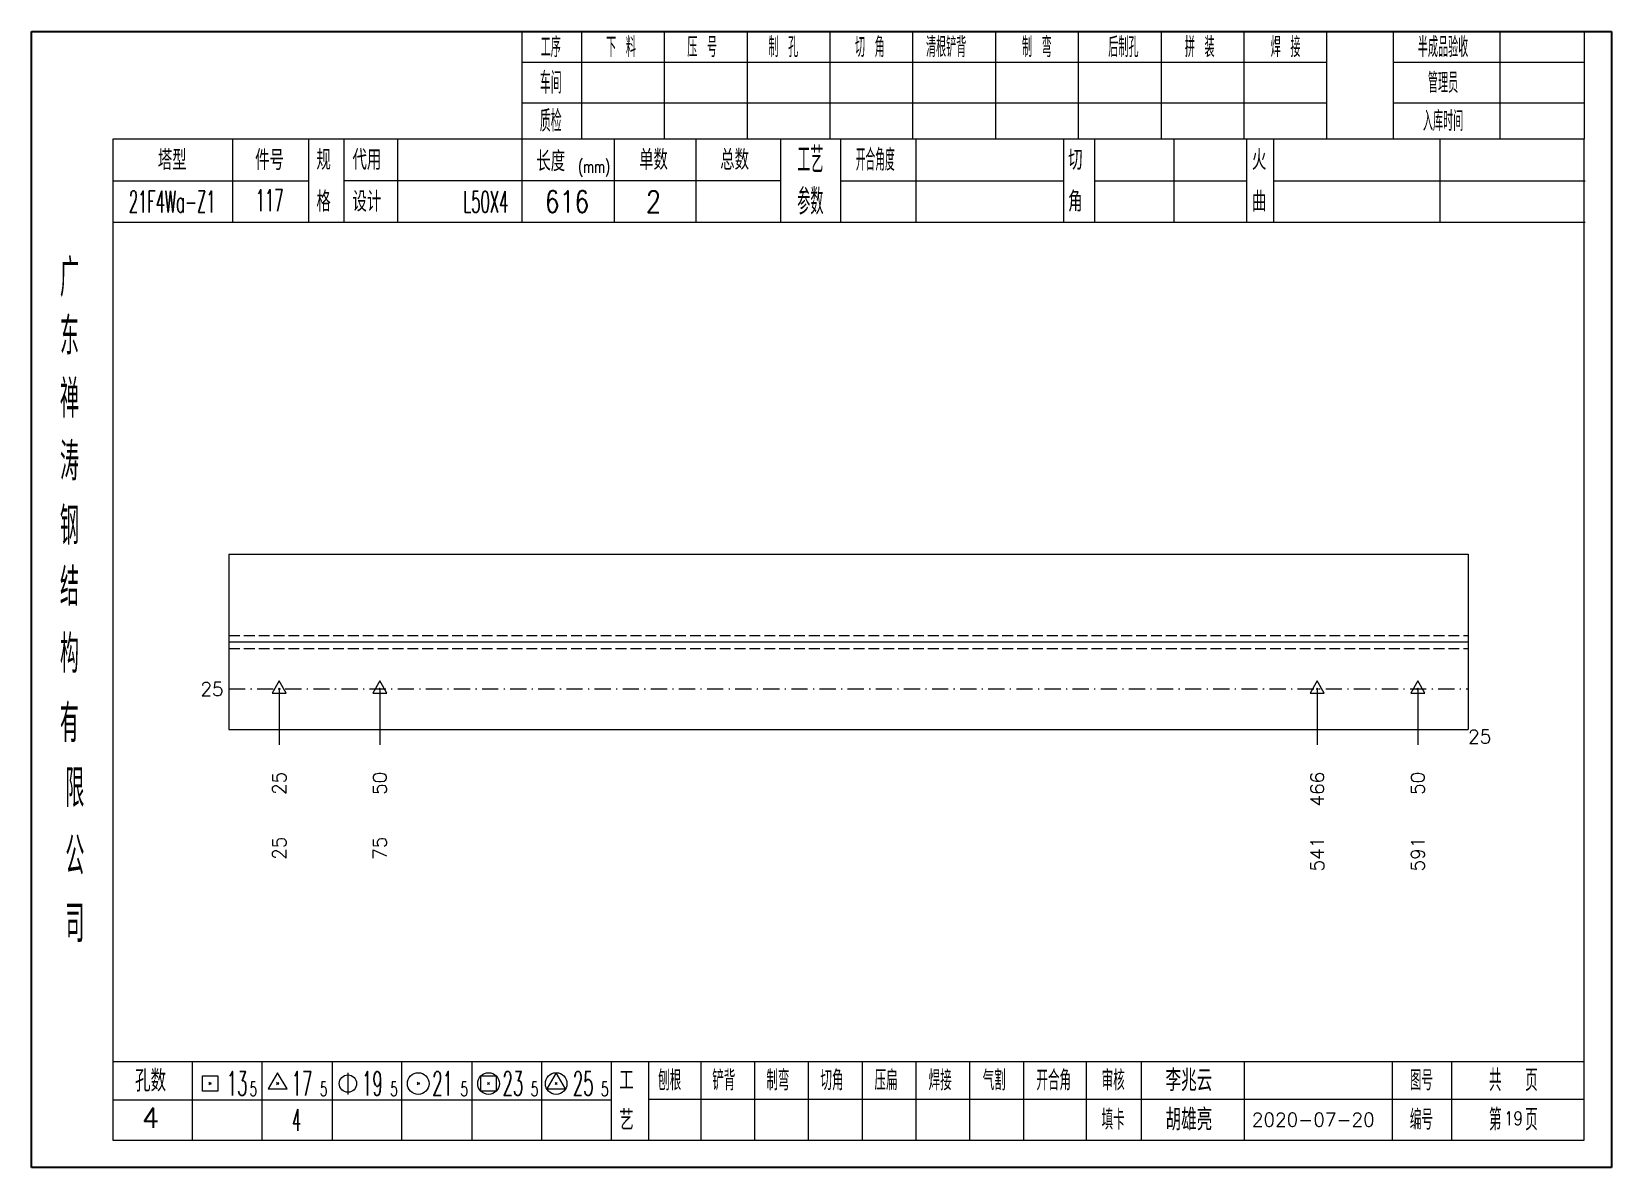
# Model space of a CAD drawing. Extents: x 1310 to 15542, y -76 to 8381.
# Drawn here: x 7134.8 to 7426.9, y 5793.7 to 6003.7 of the extents above; entities that cross this region are included whole.
import ezdxf
from ezdxf.enums import TextEntityAlignment as Align

# ---------------------------------------------------------------- set-up
doc = ezdxf.new("R2010")
doc.units = 0
doc.header["$MEASUREMENT"] = 0
doc.linetypes.add('一点画线', pattern=[5.2, 3, -1, 0.2, -1])
doc.linetypes.add('虚线', pattern=[2.75, 2, -0.75])
doc.layers.get('0').update_dxf_attribs({"linetype": 'CONTINUOUS', "lineweight": 25})
for name, color, linetype, lineweight in [('1', 7, 'CONTINUOUS', 25), ('4', 7, 'CONTINUOUS', 25), ('5', 7, 'CONTINUOUS', 25)]:
    doc.layers.add(name, color=color, linetype=linetype, lineweight=lineweight)
doc.styles.get("Standard").update_dxf_attribs({"font": 'simplex.shx', "width": 0.7, "height": 3, "bigfont": 'gbhzfs.shx'})

msp = doc.modelspace()

# ---------------------------------------------------------------- texts
at = {"color": 7, "linetype": 'Continuous', "lineweight": 13}
msp.add_text('25', height=2.5, dxfattribs=at).set_placement((7170.262, 5882.124), align=Align.MIDDLE_RIGHT)
at = {"layer": '1', "color": 7, "linetype": 'Continuous', "lineweight": 13}
msp.add_text('25', height=2.5, dxfattribs=at).set_placement((7400.392, 5873.324), align=Align.MIDDLE_LEFT)
at = {"layer": '1', "color": 8, "linetype": 'Continuous', "lineweight": 9}
for s, p in [('25', (7180.561, 5866.824)), ('50', (7199.159, 5866.824)), ('466', (7372.494, 5866.824)), ('50', (7391.093, 5866.824))]:
    msp.add_text(s, height=2.5, rotation=90, dxfattribs=at).set_placement(p, align=Align.MIDDLE_RIGHT)
at = {"layer": '1', "color": 7, "linetype": 'Continuous', "lineweight": 13}
for s, p in [('25', (7180.561, 5854.824)), ('75', (7199.159, 5854.824)), ('541', (7372.494, 5854.824)), ('591', (7391.093, 5854.824))]:
    msp.add_text(s, height=2.5, rotation=90, dxfattribs=at).set_placement(p, align=Align.MIDDLE_RIGHT)
at = {"layer": '4', "color": 1, "linetype": 'Continuous', "lineweight": 25}
for s, height, width, p in [('工序', 3.7, 0.7, (7230.762, 6000.781)), ('下 料', 3.7, 0.7, (7243.762, 6000.781)), ('压 号', 3.7, 0.7, (7258.762, 6000.781)), ('制 孔', 3.7, 0.7, (7273.762, 6000.781)), ('切 角', 3.7, 0.7, (7289.762, 6000.781)), ('清根铲背 ', 3.7, 0.7, (7304.762, 6000.781)), (' 制 弯', 3.7, 0.7, (7319.762, 6000.781)), (' 后制孔', 3.7, 0.7, (7335.762, 6000.781)), ('拼 装', 3.7, 0.7, (7350.762, 6000.781)), (' 焊 接', 3.7, 0.7, (7365.762, 6000.781)), ('半成品验收', 3.7, 0.7, (7395.762, 6000.781)), ('车间', 4, 0.7, (7230.762, 5994.181)), ('管理员', 3.7, 0.7, (7395.762, 5994.181)), ('质检', 4, 0.7, (7230.762, 5987.121)), ('入库时间', 3.7, 0.7, (7395.762, 5987.121)), ('工艺', 4.8, 0.7, (7278.762, 5979.941)), ('(mm)', 2.24, 0.7, (7238.762, 5978.681)), ('开合角度', 4, 0.6, (7290.762, 5979.941)), ('21F4Wa-Z1', 4, 0.5, (7160.762, 5972.201)), ('117', 4, 0.5, (7178.762, 5972.451)), ('L50X4', 4, 0.5, (7218.762, 5972.181)), ('616', 4, 0.8, (7233.762, 5972.231)), ('2', 4, 0.8, (7249.762, 5972.231)), ('参数', 4.8, 0.7, (7278.762, 5972.231)), ('广', 6.96, 0.7, (7141.762, 5958.151)), ('东', 6.96, 0.7, (7141.762, 5947.361)), ('禅', 6.96, 0.7, (7141.762, 5935.771)), ('涛', 6.96, 0.7, (7141.762, 5924.171)), ('钢', 6.96, 0.7, (7141.762, 5912.281)), ('结', 6.96, 0.7, (7141.762, 5900.971)), ('构', 6.96, 0.7, (7141.762, 5888.591)), ('有', 6.96, 0.7, (7141.762, 5875.781)), ('限', 6.96, 0.7, (7142.762, 5863.781)), ('公', 6.96, 0.7, (7142.762, 5851.241)), ('司', 6.96, 0.7, (7142.762, 5838.761)), ('13', 4.47, 0.5, (7172.762, 5809.181)), ('17', 4.47, 0.5, (7184.762, 5809.181)), ('19', 4.47, 0.5, (7197.762, 5809.181)), ('21', 4.47, 0.5, (7210.762, 5809.181)), ('23', 4.47, 0.5, (7223.762, 5809.181)), ('25', 4.47, 0.5, (7236.762, 5809.181)), ('刨根', 3.7, 0.8, (7252.762, 5809.781)), ('铲背', 3.7, 0.8, (7262.762, 5809.781)), ('制弯', 3.7, 0.8, (7272.762, 5809.781)), ('切角', 3.7, 0.8, (7282.762, 5809.781)), ('压扁', 3.7, 0.8, (7292.762, 5809.781)), ('焊接', 3.7, 0.8, (7302.762, 5809.781)), ('气割', 3.7, 0.8, (7312.762, 5809.781)), ('开合角', 3.7, 0.8, (7323.762, 5809.781)), ('审核', 3.7, 0.8, (7334.762, 5809.781)), ('图号', 3.7, 0.8, (7391.762, 5809.781)), ('共  页', 4, 0.8, (7408.762, 5809.781)), ('5', 2.68, 0.6, (7175.762, 5808.181)), ('5', 2.68, 0.6, (7188.762, 5808.181)), ('5', 2.68, 0.6, (7201.762, 5808.181)), ('5', 2.68, 0.6, (7214.762, 5808.181)), ('5', 2.68, 0.6, (7227.762, 5808.181)), ('5', 2.68, 0.6, (7240.762, 5808.181)), ('填卡', 3.7, 0.8, (7334.762, 5802.511)), ('编号', 3.7, 0.8, (7391.762, 5802.511)), ('第  页', 4, 0.8, (7408.762, 5802.511)), ('4', 4, 0.5, (7183.762, 5802.431))]:
    msp.add_text(s, height=height, dxfattribs=dict(at, width=width)).set_placement(p, align=Align.MIDDLE_CENTER)
for s, height, p in [('塔型', 3.7, (7160.762, 5979.911)), ('件号', 3.7, (7178.762, 5979.911)), ('规', 3.7, (7188.762, 5979.941)), ('代用', 3.7, (7196.762, 5979.941)), ('长度', 3.7, (7230.762, 5979.681)), ('单数', 3.7, (7249.762, 5979.941)), ('总数', 3.7, (7264.762, 5979.941)), ('切', 3.7, (7327.762, 5979.941)), ('火', 3.7, (7361.762, 5979.941)), ('格', 3.7, (7188.762, 5972.231)), ('设计', 3.7, (7196.762, 5972.231)), ('角', 3.7, (7327.762, 5972.231)), ('曲', 3.7, (7361.762, 5972.231)), ('孔数', 4, (7156.762, 5809.701)), ('工', 3.7, (7244.762, 5809.781)), ('李兆云', 4, (7348.762, 5809.781)), ('4', 3.7, (7156.762, 5802.871)), ('艺', 3.7, (7244.762, 5802.431)), ('胡雄亮', 4, (7348.762, 5802.511)), ('2020-07-20', 2.5, (7371.762, 5802.511))]:
    msp.add_text(s, height=height, dxfattribs=at).set_placement(p, align=Align.MIDDLE_CENTER)
at = {"layer": '4', "color": 6, "linetype": 'Continuous', "lineweight": 25, "width": 0.8}
msp.add_text('19', height=2.5, dxfattribs=at).set_placement((7408.787, 5802.739), align=Align.MIDDLE_CENTER)

# ---------------------------------------------------------------- blocks, each defined once
blk = doc.blocks.new('孔17.5')
at = {"layer": '5', "color": 7, "linetype": 'Continuous', "lineweight": 13}
for p, q in [((0, 1), (-0.866, -0.5)), ((-0.1, -0.1), (0.1, 0.1)), ((0.1, -0.1), (-0.1, 0.1)), ((0.866, -0.5), (0, 1)), ((-0.866, -0.5), (0.866, -0.5))]:
    blk.add_line(p, q, dxfattribs=at)
blk = doc.blocks.new('CTJGK')
at = {"color": 6, "linetype": 'Continuous'}
for p, q in [((0, 209.97), (292.13, 209.97)), ((0, 0), (0, 209.97)), ((292.13, 209.97), (292.13, 0)), ((292.13, 0), (0, 0))]:
    blk.add_line(p, q, dxfattribs=at)

# ---------------------------------------------------------------- linework, layer by layer
at = {"color": 7, "linetype": 'Continuous', "lineweight": 18}
for p, q in [((7171.262, 5907.024), (7171.262, 5874.624)), ((7171.262, 5907.024), (7400.392, 5907.024)), ((7400.392, 5907.024), (7400.392, 5874.624)), ((7171.262, 5890.824), (7400.392, 5890.824))]:
    msp.add_line(p, q, dxfattribs=at)
at = {"color": 1, "linetype": '虚线', "lineweight": 18}
for p, q in [((7171.262, 5892.024), (7400.392, 5892.024)), ((7171.262, 5889.624), (7400.392, 5889.624))]:
    msp.add_line(p, q, dxfattribs=at)
at = {"color": 3, "linetype": '一点画线', "lineweight": 13}
msp.add_line((7171.262, 5882.124), (7400.392, 5882.124), dxfattribs=at)
at = {"color": 7, "linetype": 'Continuous', "lineweight": 13}
for p, q in [((7180.561, 5882.124), (7180.561, 5871.824)), ((7199.159, 5882.124), (7199.159, 5871.824)), ((7372.494, 5882.124), (7372.494, 5871.824)), ((7391.093, 5882.124), (7391.093, 5871.824))]:
    msp.add_line(p, q, dxfattribs=at)
at = {"layer": '1', "color": 7, "linetype": 'Continuous', "lineweight": 18}
msp.add_line((7171.262, 5874.624), (7400.392, 5874.624), dxfattribs=at)
at = {"layer": '4', "color": 1, "linetype": 'Continuous', "lineweight": 18}
for p, q in [((7134.762, 6003.651), (7134.762, 5793.681)), ((7426.892, 6003.651), (7134.762, 6003.651)), ((7225.392, 6003.651), (7225.392, 5983.811)), ((7236.422, 6003.651), (7236.422, 5983.791)), ((7251.732, 6003.651), (7251.732, 5983.791)), ((7267.052, 6003.651), (7267.052, 5983.791)), ((7282.362, 6003.651), (7282.362, 5983.791)), ((7297.672, 6003.651), (7297.672, 5983.791)), ((7312.982, 6003.651), (7312.982, 5983.791)), ((7328.302, 6003.651), (7328.302, 5983.791)), ((7343.612, 6003.651), (7343.612, 5983.791)), ((7358.922, 6003.651), (7358.922, 5983.791)), ((7374.232, 6003.651), (7374.232, 5983.811)), ((7374.232, 6003.651), (7374.232, 5983.791)), ((7386.512, 6003.651), (7386.512, 5983.791)), ((7406.262, 6003.651), (7406.262, 5983.791)), ((7421.842, 6003.651), (7421.842, 5983.791)), ((7426.892, 5973.851), (7426.892, 6003.651)), ((7374.232, 5997.921), (7225.392, 5997.921)), ((7421.842, 5997.921), (7386.512, 5997.921)), ((7374.232, 5990.441), (7225.392, 5990.441)), ((7421.842, 5990.441), (7386.512, 5990.441)), ((7149.772, 5983.791), (7149.772, 5798.731)), ((7421.842, 5983.791), (7149.772, 5983.791)), ((7171.892, 5983.801), (7171.892, 5968.381)), ((7186.042, 5968.381), (7186.042, 5983.791)), ((7192.542, 5968.381), (7192.542, 5983.791)), ((7202.412, 5983.791), (7202.412, 5968.381)), ((7225.392, 5983.811), (7225.392, 5968.381)), ((7242.512, 5983.791), (7242.512, 5968.381)), ((7257.562, 5983.791), (7257.562, 5968.381)), ((7273.262, 5983.791), (7273.262, 5968.381)), ((7284.322, 5983.791), (7284.322, 5968.381)), ((7298.272, 5983.791), (7298.272, 5968.381)), ((7325.572, 5983.791), (7325.572, 5968.381)), ((7331.332, 5983.791), (7331.332, 5968.381)), ((7345.952, 5983.791), (7345.952, 5968.381)), ((7359.412, 5983.791), (7359.412, 5968.381)), ((7364.402, 5983.791), (7364.402, 5968.381)), ((7395.142, 5983.791), (7395.142, 5968.381)), ((7421.842, 5798.731), (7421.842, 5983.791)), ((7186.042, 5976.031), (7149.772, 5976.031)), ((7273.262, 5976.081), (7192.542, 5976.081)), ((7284.322, 5976.081), (7325.572, 5976.081)), ((7331.332, 5976.081), (7359.412, 5976.081)), ((7364.402, 5976.081), (7422.022, 5976.081)), ((7426.892, 5793.681), (7426.892, 5973.851)), ((7422.022, 5968.381), (7149.772, 5968.381)), ((7149.772, 5813.261), (7421.842, 5813.261)), ((7164.462, 5813.261), (7164.462, 5798.731)), ((7177.392, 5798.731), (7177.392, 5813.261)), ((7190.322, 5813.261), (7190.322, 5798.731)), ((7203.242, 5798.731), (7203.242, 5813.261)), ((7216.172, 5813.261), (7216.172, 5798.731)), ((7229.102, 5798.731), (7229.102, 5813.261)), ((7242.022, 5798.731), (7242.022, 5813.261)), ((7248.892, 5798.731), (7248.892, 5813.261)), ((7258.552, 5798.731), (7258.552, 5813.261)), ((7268.492, 5798.731), (7268.492, 5813.261)), ((7278.432, 5798.731), (7278.432, 5813.261)), ((7288.382, 5798.731), (7288.382, 5813.261)), ((7298.322, 5798.731), (7298.322, 5813.261)), ((7308.262, 5798.731), (7308.262, 5813.261)), ((7318.212, 5798.731), (7318.212, 5813.261)), ((7329.852, 5798.731), (7329.852, 5813.261)), ((7340.002, 5798.731), (7340.002, 5813.261)), ((7359.062, 5798.731), (7359.062, 5813.261)), ((7386.442, 5798.731), (7386.442, 5813.261)), ((7397.402, 5798.731), (7397.402, 5813.261)), ((7242.022, 5806.131), (7149.772, 5806.131)), ((7248.852, 5806.291), (7421.842, 5806.291)), ((7149.772, 5798.731), (7421.842, 5798.731)), ((7134.762, 5793.681), (7426.892, 5793.681))]:
    msp.add_line(p, q, dxfattribs=at)
at = {"layer": '4', "color": 7, "linetype": 'Continuous', "lineweight": 13}
for p, q in [((7166.348, 5807.767), (7166.348, 5810.595)), ((7166.348, 5810.595), (7169.176, 5810.595)), ((7169.176, 5810.595), (7169.176, 5807.767)), ((7180.262, 5811.181), (7178.53, 5808.181)), ((7181.994, 5808.181), (7180.262, 5811.181)), ((7193.262, 5811.181), (7193.262, 5807.181)), ((7217.848, 5807.767), (7217.848, 5810.595)), ((7217.848, 5810.595), (7220.676, 5810.595)), ((7220.676, 5810.595), (7220.676, 5807.767)), ((7231.762, 5811.181), (7230.03, 5808.181)), ((7233.494, 5808.181), (7231.762, 5811.181)), ((7169.176, 5807.767), (7166.348, 5807.767)), ((7167.562, 5808.981), (7167.962, 5809.381)), ((7167.962, 5808.981), (7167.562, 5809.381)), ((7178.53, 5808.181), (7181.994, 5808.181)), ((7180.062, 5808.981), (7180.462, 5809.381)), ((7180.462, 5808.981), (7180.062, 5809.381)), ((7206.062, 5808.981), (7206.462, 5809.381)), ((7206.462, 5808.981), (7206.062, 5809.381)), ((7220.676, 5807.767), (7217.848, 5807.767)), ((7219.062, 5808.981), (7219.462, 5809.381)), ((7219.462, 5808.981), (7219.062, 5809.381)), ((7230.03, 5808.181), (7233.494, 5808.181)), ((7231.562, 5808.981), (7231.962, 5809.381)), ((7231.962, 5808.981), (7231.562, 5809.381))]:
    msp.add_line(p, q, dxfattribs=at)
for centre, radius in [((7193.262, 5809.181), 1.6), ((7206.262, 5809.181), 2), ((7219.262, 5809.181), 2), ((7231.762, 5809.181), 2)]:
    msp.add_circle(centre, radius, dxfattribs=at)

# ---------------------------------------------------------------- block references
at = {"color": 0, "linetype": 'Continuous'}
msp.add_blockref('CTJGK', (7134.762, 5793.681), dxfattribs=at)
at = {"layer": '1', "color": 8, "linetype": 'Continuous', "lineweight": 9, "xscale": 1.5, "yscale": 1.5, "zscale": 1.5}
for p in [(7180.561, 5882.124), (7199.159, 5882.124), (7372.494, 5882.124), (7391.093, 5882.124)]:
    msp.add_blockref('孔17.5', p, dxfattribs=at)

msp.set_redraw_order([(e.dxf.handle, doc.entitydb.next_handle()) for e in msp.query("TEXT MTEXT ATTDEF DIMENSION ARC_DIMENSION")])  # texts and dimensions are drawn at this point

doc.saveas('drawing.dxf')
